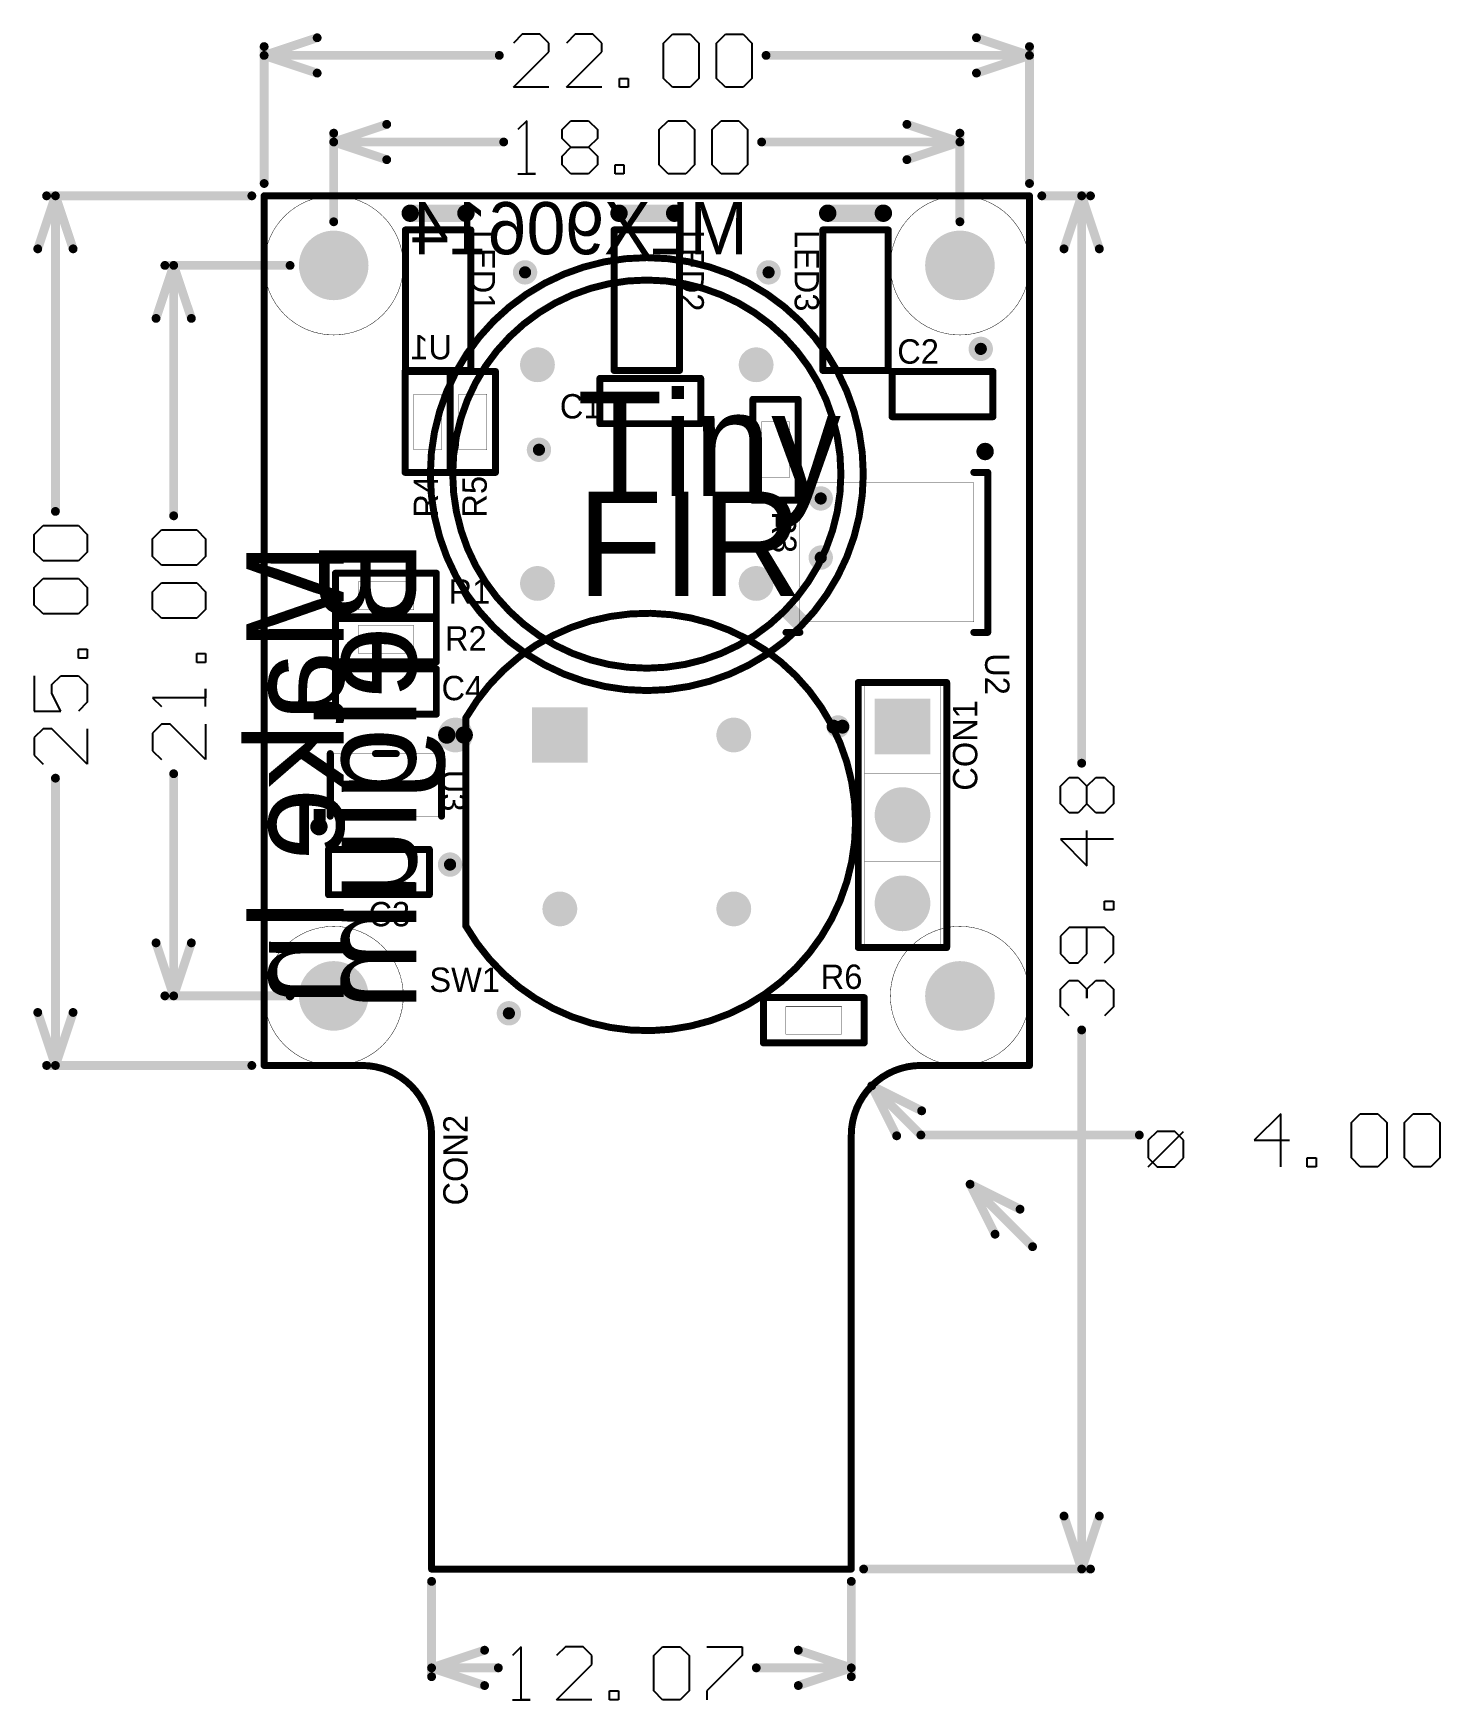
# Model space of a CAD drawing. Header units: millimetres. Extents: x -17.6 to 22.8, y -30.7 to 17.2.
import ezdxf

# ---------------------------------------------------------------- set-up
doc = ezdxf.new("R2010")
doc.units = ezdxf.units.MM
for name, color, linetype in [('BottomOverlay', 54, 'Continuous'), ('Mechanical1', 6, 'Continuous'), ('Mechanical13', 56, 'Continuous'), ('Mechanical16', 56, 'Continuous'), ('MultiLayer', 9, 'Continuous'), ('PadHoleLayer', 156, 'Continuous'), ('TopOverlay', 2, 'Continuous'), ('ViaHoleLayer', 16, 'Continuous')]:
    doc.layers.add(name, color=color, linetype=linetype)

msp = doc.modelspace()

# ---------------------------------------------------------------- texts
at = {"layer": 'BottomOverlay', "text_generation_flag": 2}
for s, height, rotation, p in [('MLX90614', 1.49999954, 360, (2.89861244, 10.81941702)), ('Make In', 2.79999948, 90, (-8.71100366, 2.54385318)), ('Belgium', 2.79999948, 90, (-6.6248915, 2.61510018))]:
    msp.add_text(s, height=height, rotation=rotation, dxfattribs=at).set_placement(p)
msp.add_text('U1', height=0.7000011399999999, dxfattribs=at).set_placement((-5.59999896, 7.799999639999999))
at = {"layer": 'TopOverlay'}
for s, height, rotation, p in [('LED1', 0.7000011399999999, 270, (-5.060000039999999, 11.5190016)), ('LED2', 0.7000011399999999, 270, (0.9399981199999999, 11.5190016)), ('LED3', 0.7000011399999999, 270, (4.24999912, 11.5190016)), ('Tiny', 2.99999908, 360, (-2.00000108, 3.86894578)), ('R4', 0.7000011399999999, 90, (-6.000000699999999, 3.25000112)), ('R5', 0.7000011399999999, 90, (-4.60000096, 3.25000112)), ('FIR', 2.99999908, 360, (-2.00000108, 1.00000054)), ('R3', 0.7000011399999999, 270, (3.60000042, 3.42789256)), ('U2', 0.7000011399999999, 270, (9.724999599999999, -0.65000124)), ('CON1', 0.7000011399999999, 90, (9.49999878, -4.60000096)), ('U3', 0.7000011399999999, 270, (-5.90000344, -3.99999962)), ('CON2', 0.7000011399999999, 90, (-5.149999859999999, -16.52500124))]:
    msp.add_text(s, height=height, rotation=rotation, dxfattribs=at).set_placement(p)
for s, p in [('C2', (7.199983059999999, 7.67499862)), ('C1', (-2.50000008, 6.100000499999999)), ('R1', (-5.7000013, 0.77690726)), ('R2', (-5.8000011, -0.5750026599999999)), ('C4', (-5.90000344, -2.00000108)), ('C3', (-7.999999239999999, -8.500000779999999)), ('SW1', (-6.25000274, -10.38549866)), ('R6', (5.00000016, -10.29999972))]:
    msp.add_text(s, height=0.7000011399999999, dxfattribs=at).set_placement(p)

# ---------------------------------------------------------------- linework, layer by layer
at = {"layer": 'BottomOverlay'}
for points, const_width in [([(6.223, 4.50000116, 1), (-6.223, 4.50000116, 1)], 0.1999996), ([(5.57933352, 4.50000116, 1), (-5.57933352, 4.50000116, 1)], 0.1999996), ([(-6.272999899999999, 4.50000116, 1), (-6.1730001, 4.50000116, 1)], 0.0999998), ([(-5.62933342, 4.50000116, 1), (-5.52933362, 4.50000116, 1)], 0.0999998), ([(5.52933362, 4.50000116, 1), (5.62933342, 4.50000116, 1)], 0.0999998), ([(6.1730001, 4.50000116, 1), (6.272999899999999, 4.50000116, 1)], 0.0999998)]:
    msp.add_lwpolyline(points, format="xyb", close=True, dxfattribs=dict(at, const_width=const_width))
msp.add_solid([(4.33978812, -0.05020564), (4.698997459999999, 0.3090036999999999), (3.89077454, 0.39880794), (4.24998388, 0.75801728)], dxfattribs=at)
at = {"layer": 'Mechanical1', "const_width": 0.1999996}
for points in [[(-11.0000034, 12.5000004), (-10.99999832, -12.5000004)], [(-11.0000034, 12.5000004), (11.00000086, 12.5000004)], [(11.00000086, 12.5000004), (11.0000034, -12.5000004)], [(-10.99999832, -12.5000004), (-9.187002199999998, -12.5000004)], [(-9.187004739999999, -12.49999786), (-8.18700166, -12.49999786)], [(-9.187004739999999, -12.49999786), (-9.187002199999998, -12.5000004)], [(7.878000499999999, -12.49999786), (8.87800358, -12.49999786)], [(8.87800104, -12.5000004), (8.87800358, -12.49999786)], [(8.87800104, -12.5000004), (11.0000034, -12.5000004)], [(-6.18700058, -15.49999948), (-6.18700058, -14.49999894)], [(5.877999419999999, -15.49999948), (5.877999419999999, -14.49999894)], [(-6.18700058, -26.97750002), (-6.18700058, -15.49999948)], [(5.877999419999999, -26.97750002), (5.877999419999999, -15.49999948)], [(-6.18700058, -26.97750002), (5.877999419999999, -26.97750002)]]:
    msp.add_lwpolyline(points, dxfattribs=at)
at = {"layer": 'Mechanical1', "const_width": 0.0999998}
for points in [[(-11.0500033, 12.5000004, 1), (-10.9500035, 12.5000004, 1)], [(-11.0500033, 12.5000004, 1), (-10.9500035, 12.5000004, 1)], [(10.95000096, 12.5000004, 1), (11.05000076, 12.5000004, 1)], [(10.95000096, 12.5000004, 1), (11.05000076, 12.5000004, 1)], [(-11.04999822, -12.5000004, 1), (-10.94999842, -12.5000004, 1)], [(-11.04999822, -12.5000004, 1), (-10.94999842, -12.5000004, 1)], [(-9.237004639999999, -12.49999786, 1), (-9.13700484, -12.49999786, 1)], [(-9.237004639999999, -12.49999786, 1), (-9.13700484, -12.49999786, 1)], [(-9.2370021, -12.5000004, 1), (-9.137002299999999, -12.5000004, 1)], [(-9.2370021, -12.5000004, 1), (-9.137002299999999, -12.5000004, 1)], [(-8.23700156, -12.49999786, 1), (-8.137001759999999, -12.49999786, 1)], [(-8.23700156, -12.49999786, 1), (-8.137001759999999, -12.49999786, 1)], [(7.828000599999999, -12.49999786, 1), (7.9280004, -12.49999786, 1)], [(7.828000599999999, -12.49999786, 1), (7.9280004, -12.49999786, 1)], [(8.82800114, -12.5000004, 1), (8.928000939999999, -12.5000004, 1)], [(8.82800114, -12.5000004, 1), (8.928000939999999, -12.5000004, 1)], [(8.82800368, -12.49999786, 1), (8.92800348, -12.49999786, 1)], [(8.82800368, -12.49999786, 1), (8.92800348, -12.49999786, 1)], [(10.9500035, -12.5000004, 1), (11.0500033, -12.5000004, 1)], [(10.9500035, -12.5000004, 1), (11.0500033, -12.5000004, 1)], [(-6.23700048, -14.49999894, 1), (-6.13700068, -14.49999894, 1)], [(-6.23700048, -14.49999894, 1), (-6.13700068, -14.49999894, 1)], [(5.82799952, -14.49999894, 1), (5.92799932, -14.49999894, 1)], [(5.82799952, -14.49999894, 1), (5.92799932, -14.49999894, 1)], [(-6.23700048, -15.49999948, 1), (-6.13700068, -15.49999948, 1)], [(-6.23700048, -15.49999948, 1), (-6.13700068, -15.49999948, 1)], [(5.82799952, -15.49999948, 1), (5.92799932, -15.49999948, 1)], [(5.82799952, -15.49999948, 1), (5.92799932, -15.49999948, 1)], [(-6.23700048, -26.97750002, 1), (-6.13700068, -26.97750002, 1)], [(-6.23700048, -26.97750002, 1), (-6.13700068, -26.97750002, 1)], [(5.82799952, -26.97750002, 1), (5.92799932, -26.97750002, 1)], [(5.82799952, -26.97750002, 1), (5.92799932, -26.97750002, 1)]]:
    msp.add_lwpolyline(points, format="xyb", close=True, dxfattribs=at)
at = {"layer": 'Mechanical1', "const_width": 0.1999996}
for points in [[(-8.18700166, -12.49999786, -0.4142135623730951), (-6.18700058, -14.49999894)], [(5.877999419999999, -14.49999894, -0.4142135623730951), (7.878000499999999, -12.49999786)]]:
    msp.add_lwpolyline(points, format="xyb", dxfattribs=at)
at = {"layer": 'Mechanical13'}
for points, const_width in [([(6.223, 4.50000116, 1), (-6.223, 4.50000116, 1)], 0.00999998), ([(6.223, 4.50000116, 1), (-6.223, 4.50000116, 1)], 0.00999998), ([(-6.702501199999999, 6.800001640000001, 1), (-6.69750248, 6.800001640000001, 1)], 0.00499872), ([(-6.702501199999999, 6.800001640000001, 1), (-6.69750248, 6.800001640000001, 1)], 0.00499872), ([(-5.9025028, 6.800001640000001, 1), (-5.89750408, 6.800001640000001, 1)], 0.00499872), ([(-5.9025028, 6.800001640000001, 1), (-5.89750408, 6.800001640000001, 1)], 0.00499872), ([(-5.40249872, 6.800001640000001, 1), (-5.3975, 6.800001640000001, 1)], 0.00499872), ([(-5.40249872, 6.800001640000001, 1), (-5.3975, 6.800001640000001, 1)], 0.00499872), ([(-4.60250032, 6.800001640000001, 1), (-4.597501599999999, 6.800001640000001, 1)], 0.00499872), ([(-4.60250032, 6.800001640000001, 1), (-4.597501599999999, 6.800001640000001, 1)], 0.00499872), ([(3.29750166, 6.000000699999999, 1), (3.30250038, 6.000000699999999, 1)], 0.00499872), ([(3.29750166, 6.000000699999999, 1), (3.30250038, 6.000000699999999, 1)], 0.00499872), ([(4.09750006, 6.000000699999999, 1), (4.10249878, 6.000000699999999, 1)], 0.00499872), ([(4.09750006, 6.000000699999999, 1), (4.10249878, 6.000000699999999, 1)], 0.00499872), ([(-6.702501199999999, 5.19999976, 1), (-6.69750248, 5.19999976, 1)], 0.00499872), ([(-6.702501199999999, 5.19999976, 1), (-6.69750248, 5.19999976, 1)], 0.00499872), ([(-5.9025028, 5.19999976, 1), (-5.89750408, 5.19999976, 1)], 0.00499872), ([(-5.9025028, 5.19999976, 1), (-5.89750408, 5.19999976, 1)], 0.00499872), ([(-5.40249872, 5.19999976, 1), (-5.3975, 5.19999976, 1)], 0.00499872), ([(-5.40249872, 5.19999976, 1), (-5.3975, 5.19999976, 1)], 0.00499872), ([(-4.60250032, 5.19999976, 1), (-4.597501599999999, 5.19999976, 1)], 0.00499872), ([(-4.60250032, 5.19999976, 1), (-4.597501599999999, 5.19999976, 1)], 0.00499872), ([(-6.22549936, 4.50000116, 1), (-6.220500639999999, 4.50000116, 1)], 0.00499872), ([(-6.22549936, 4.50000116, 1), (-6.220500639999999, 4.50000116, 1)], 0.00499872), ([(3.29750166, 4.39999882, 1), (3.30250038, 4.39999882, 1)], 0.00499872), ([(3.29750166, 4.39999882, 1), (3.30250038, 4.39999882, 1)], 0.00499872), ([(4.09750006, 4.39999882, 1), (4.10249878, 4.39999882, 1)], 0.00499872), ([(4.09750006, 4.39999882, 1), (4.10249878, 4.39999882, 1)], 0.00499872), ([(6.220500639999999, 4.50000116, 1), (6.22549936, 4.50000116, 1)], 0.00499872), ([(6.220500639999999, 4.50000116, 1), (6.22549936, 4.50000116, 1)], 0.00499872), ([(4.39749946, 4.250004199999999, 1), (4.402498179999999, 4.250004199999999, 1)], 0.00499872), ([(4.39749946, 4.250004199999999, 1), (4.402498179999999, 4.250004199999999, 1)], 0.00499872), ([(9.39749962, 4.250004199999999, 1), (9.40249834, 4.250004199999999, 1)], 0.00499872), ([(9.39749962, 4.250004199999999, 1), (9.40249834, 4.250004199999999, 1)], 0.00499872), ([(-8.302500539999999, 1.40190728, 1), (-8.297501819999999, 1.40190728, 1)], 0.00499872), ([(-8.302500539999999, 1.40190728, 1), (-8.297501819999999, 1.40190728, 1)], 0.00499872), ([(-6.70249866, 1.40190728, 1), (-6.697499939999999, 1.40190728, 1)], 0.00499872), ([(-6.70249866, 1.40190728, 1), (-6.697499939999999, 1.40190728, 1)], 0.00499872), ([(-8.302500539999999, 0.60190888, 1), (-8.297501819999999, 0.60190888, 1)], 0.00499872), ([(-8.302500539999999, 0.60190888, 1), (-8.297501819999999, 0.60190888, 1)], 0.00499872), ([(-6.70249866, 0.60190888, 1), (-6.697499939999999, 0.60190888, 1)], 0.00499872), ([(-6.70249866, 0.60190888, 1), (-6.697499939999999, 0.60190888, 1)], 0.00499872), ([(-8.302500539999999, 0.14999716, 1), (-8.297501819999999, 0.14999716, 1)], 0.00499872), ([(-8.302500539999999, 0.14999716, 1), (-8.297501819999999, 0.14999716, 1)], 0.00499872), ([(-6.70249866, 0.14999716, 1), (-6.697499939999999, 0.14999716, 1)], 0.00499872), ([(-6.70249866, 0.14999716, 1), (-6.697499939999999, 0.14999716, 1)], 0.00499872), ([(4.39749946, 0.25000204, 1), (4.402498179999999, 0.25000204, 1)], 0.00499872), ([(4.39749946, 0.25000204, 1), (4.402498179999999, 0.25000204, 1)], 0.00499872), ([(9.39749962, 0.25000204, 1), (9.40249834, 0.25000204, 1)], 0.00499872), ([(9.39749962, 0.25000204, 1), (9.40249834, 0.25000204, 1)], 0.00499872), ([(-8.302500539999999, -0.65000124, 1), (-8.297501819999999, -0.65000124, 1)], 0.00499872), ([(-8.302500539999999, -0.65000124, 1), (-8.297501819999999, -0.65000124, 1)], 0.00499872), ([(-6.70249866, -0.65000124, 1), (-6.697499939999999, -0.65000124, 1)], 0.00499872), ([(-6.70249866, -0.65000124, 1), (-6.697499939999999, -0.65000124, 1)], 0.00499872), ([(6.254793179999999, -1.55999942, 1), (6.2597919, -1.55999942, 1)], 0.00499872), ([(6.254793179999999, -1.55999942, 1), (6.2597919, -1.55999942, 1)], 0.00499872), ([(6.254793179999999, -1.55999942, 1), (6.2597919, -1.55999942, 1)], 0.00499872), ([(8.43907126, -1.55999942, 1), (8.44406998, -1.55999942, 1)], 0.00499872), ([(8.439193179999998, -1.55999942, 1), (8.4441919, -1.55999942, 1)], 0.00499872), ([(8.439193179999998, -1.55999942, 1), (8.4441919, -1.55999942, 1)], 0.00499872), ([(-9.00250168, -3.53501198, 1), (-8.99750296, -3.53501198, 1)], 0.00499872), ([(-9.00250168, -3.53501198, 1), (-8.99750296, -3.53501198, 1)], 0.00499872), ([(-6.0025026, -3.53501198, 1), (-5.99750388, -3.53501198, 1)], 0.00499872), ([(-6.0025026, -3.53501198, 1), (-5.99750388, -3.53501198, 1)], 0.00499872), ([(6.254793179999999, -4.099999420000001, 1), (6.2597919, -4.099999420000001, 1)], 0.00499872), ([(8.439193179999998, -4.099999420000001, 1), (8.4441919, -4.099999420000001, 1)], 0.00499872), ([(-9.00250168, -5.33501346, 1), (-8.99750296, -5.33501346, 1)], 0.00499872), ([(-9.00250168, -5.33501346, 1), (-8.99750296, -5.33501346, 1)], 0.00499872), ([(-6.0025026, -5.33501346, 1), (-5.99750388, -5.33501346, 1)], 0.00499872), ([(-6.0025026, -5.33501346, 1), (-5.99750388, -5.33501346, 1)], 0.00499872), ([(6.254793179999999, -6.639999420000001, 1), (6.2597919, -6.639999420000001, 1)], 0.00499872), ([(8.439193179999998, -6.639999420000001, 1), (8.4441919, -6.639999420000001, 1)], 0.00499872), ([(6.254793179999999, -9.0399997, 1), (6.2597919, -9.0399997, 1)], 0.00499872), ([(6.254793179999999, -9.0399997, 1), (6.2597919, -9.0399997, 1)], 0.00499872), ([(8.439193179999998, -9.0399997, 1), (8.4441919, -9.0399997, 1)], 0.00499872), ([(8.439193179999998, -9.0399997, 1), (8.4441919, -9.0399997, 1)], 0.00499872), ([(3.997500259999999, -10.80000126, 1), (4.002498979999999, -10.80000126, 1)], 0.00499872), ([(3.997500259999999, -10.80000126, 1), (4.002498979999999, -10.80000126, 1)], 0.00499872), ([(5.59750214, -10.80000126, 1), (5.602500859999999, -10.80000126, 1)], 0.00499872), ([(5.59750214, -10.80000126, 1), (5.602500859999999, -10.80000126, 1)], 0.00499872), ([(3.997500259999999, -11.59999966, 1), (4.002498979999999, -11.59999966, 1)], 0.00499872), ([(3.997500259999999, -11.59999966, 1), (4.002498979999999, -11.59999966, 1)], 0.00499872), ([(5.59750214, -11.59999966, 1), (5.602500859999999, -11.59999966, 1)], 0.00499872), ([(5.59750214, -11.59999966, 1), (5.602500859999999, -11.59999966, 1)], 0.00499872)]:
    msp.add_lwpolyline(points, format="xyb", close=True, dxfattribs=dict(at, const_width=const_width))
at = {"layer": 'Mechanical13', "const_width": 0.00999998}
for points in [[(-6.70000184, 5.19999976), (-6.70000184, 6.800001640000001)], [(-6.70000184, 6.800001640000001), (-5.90000344, 6.800001640000001)], [(-5.90000344, 5.19999976), (-5.90000344, 6.800001640000001)], [(-5.39999936, 5.19999976), (-5.39999936, 6.800001640000001)], [(-5.39999936, 6.800001640000001), (-4.60000096, 6.800001640000001)], [(-4.60000096, 5.19999976), (-4.60000096, 6.800001640000001)], [(3.300001019999999, 4.39999882), (3.300001019999999, 6.000000699999999)], [(3.300001019999999, 6.000000699999999), (4.099999420000001, 6.000000699999999)], [(4.099999420000001, 4.39999882), (4.099999420000001, 6.000000699999999)], [(-6.70000184, 5.19999976), (-5.90000344, 5.19999976)], [(-5.39999936, 5.19999976), (-4.60000096, 5.19999976)], [(3.300001019999999, 4.39999882), (4.099999420000001, 4.39999882)], [(4.39999882, 4.250004199999999), (9.39999898, 4.250004199999999)], [(4.39999882, 0.25000204), (4.39999882, 4.250004199999999)], [(9.39999898, 0.25000204), (9.39999898, 4.250004199999999)], [(-8.300001179999999, 0.60190888), (-8.300001179999999, 1.40190728)], [(-8.300001179999999, 1.40190728), (-6.6999993, 1.40190728)], [(-6.6999993, 0.60190888), (-6.6999993, 1.40190728)], [(-8.300001179999999, 0.60190888), (-6.6999993, 0.60190888)], [(-8.300001179999999, -0.65000124), (-8.300001179999999, 0.14999716)], [(-8.300001179999999, 0.14999716), (-6.6999993, 0.14999716)], [(-6.6999993, -0.65000124), (-6.6999993, 0.14999716)], [(4.39999882, 0.25000204), (9.39999898, 0.25000204)], [(-8.300001179999999, -0.65000124), (-6.6999993, -0.65000124)], [(6.257292539999999, -1.55999942), (8.441692539999998, -1.55999942)], [(6.257292539999999, -9.0399997), (6.257292539999999, -1.55999942)], [(6.257292539999999, -1.55999942), (8.441692539999998, -1.55999942)], [(8.44157062, -1.55999942), (8.441692539999998, -9.0399997)], [(-9.00000232, -3.53501198), (-6.00000324, -3.53501198)], [(-9.00000232, -5.33501346), (-9.00000232, -3.53501198)], [(-6.00000324, -5.33501346), (-6.00000324, -3.53501198)], [(6.257292539999999, -4.099999420000001), (8.441692539999998, -4.099999420000001)], [(-9.00000232, -5.33501346), (-6.00000324, -5.33501346)], [(6.257292539999999, -6.639999420000001), (8.441692539999998, -6.639999420000001)], [(6.257292539999999, -9.0399997), (8.441692539999998, -9.0399997)], [(3.99999962, -10.80000126), (5.600001499999999, -10.80000126)], [(3.99999962, -11.59999966), (3.99999962, -10.80000126)], [(5.600001499999999, -11.59999966), (5.600001499999999, -10.80000126)], [(3.99999962, -11.59999966), (5.600001499999999, -11.59999966)]]:
    msp.add_lwpolyline(points, dxfattribs=at)
at = {"layer": 'Mechanical16'}
for p, q in [((-3.58037384, 17.14615316), (-3.83429256, 16.89223444)), ((-3.07253894, 17.14615316), (-3.58037384, 17.14615316)), ((-2.81862022, 16.89223444), (-3.07253894, 17.14615316)), ((-2.81862022, 16.63831826), (-2.81862022, 16.89223444)), ((-2.0568666, 17.14615316), (-2.31078532, 16.89223444)), ((-1.5490317, 17.14615316), (-2.0568666, 17.14615316)), ((-1.29511298, 16.89223444), (-1.5490317, 17.14615316)), ((-1.29511298, 16.63831826), (-1.29511298, 16.89223444)), ((0.48231044, 16.89223444), (0.73622916, 17.14615316)), ((0.48231044, 15.87656464), (0.48231044, 16.89223444)), ((0.73622916, 17.14615316), (1.24406406, 17.14615316)), ((1.24406406, 17.14615316), (1.49798278, 16.89223444)), ((1.49798278, 16.89223444), (1.49798278, 15.87656464)), ((2.00581768, 16.89223444), (2.2597364, 17.14615316)), ((2.00581768, 15.87656464), (2.00581768, 16.89223444)), ((2.2597364, 17.14615316), (2.7675713, 17.14615316)), ((2.7675713, 17.14615316), (3.02149002, 16.89223444)), ((3.02149002, 16.89223444), (3.02149002, 15.87656464)), ((-3.83429256, 15.62264592), (-2.81862022, 16.63831826)), ((-2.31078532, 15.62264592), (-1.29511298, 16.63831826)), ((-0.78727808, 15.62264592), (-0.78727808, 15.87656464)), ((-0.78727808, 15.87656464), (-0.53335936, 15.87656464)), ((-0.53335936, 15.87656464), (-0.53335936, 15.62264592)), ((0.73622916, 15.62264592), (0.48231044, 15.87656464)), ((1.49798278, 15.87656464), (1.24406406, 15.62264592)), ((2.2597364, 15.62264592), (2.00581768, 15.87656464)), ((3.02149002, 15.87656464), (2.7675713, 15.62264592)), ((-2.81862022, 15.62264592), (-3.83429256, 15.62264592)), ((-1.29511298, 15.62264592), (-2.31078532, 15.62264592)), ((-0.53335936, 15.62264592), (-0.78727808, 15.62264592)), ((1.24406406, 15.62264592), (0.73622916, 15.62264592)), ((2.7675713, 15.62264592), (2.2597364, 15.62264592)), ((-3.45341448, 14.65695316), (-3.7073332, 14.40303444)), ((-3.45341448, 13.13344592), (-3.45341448, 14.65695316)), ((-2.43774468, 14.40303444), (-2.18382596, 14.65695316)), ((-2.43774468, 14.14911826), (-2.43774468, 14.40303444)), ((-2.18382596, 14.65695316), (-1.67599106, 14.65695316)), ((-1.67599106, 14.65695316), (-1.42207234, 14.40303444)), ((-1.42207234, 14.40303444), (-1.42207234, 14.14911826)), ((0.35535108, 14.40303444), (0.6092698, 14.65695316)), ((0.35535108, 13.38736464), (0.35535108, 14.40303444)), ((0.6092698, 14.65695316), (1.1171047, 14.65695316)), ((1.1171047, 14.65695316), (1.37102342, 14.40303444)), ((1.37102342, 14.40303444), (1.37102342, 13.38736464)), ((1.87885832, 14.40303444), (2.13277704, 14.65695316)), ((1.87885832, 13.38736464), (1.87885832, 14.40303444)), ((2.13277704, 14.65695316), (2.64061194, 14.65695316)), ((2.64061194, 14.65695316), (2.89453066, 14.40303444)), ((2.89453066, 14.40303444), (2.89453066, 13.38736464)), ((-2.18382596, 13.89519954), (-2.43774468, 14.14911826)), ((-2.43774468, 13.64128082), (-2.18382596, 13.89519954)), ((-2.18382596, 13.89519954), (-1.67599106, 13.89519954)), ((-1.42207234, 14.14911826), (-1.67599106, 13.89519954)), ((-1.67599106, 13.89519954), (-1.42207234, 13.64128082)), ((-2.43774468, 13.38736464), (-2.43774468, 13.64128082)), ((-1.42207234, 13.64128082), (-1.42207234, 13.38736464)), ((-3.7073332, 13.13344592), (-3.1994983, 13.13344592)), ((-3.1994983, 13.13344592), (-3.45341448, 13.13344592)), ((-2.18382596, 13.13344592), (-2.43774468, 13.38736464)), ((-1.67599106, 13.13344592), (-2.18382596, 13.13344592)), ((-1.42207234, 13.38736464), (-1.67599106, 13.13344592)), ((-0.91423744, 13.13344592), (-0.91423744, 13.38736464)), ((-0.91423744, 13.38736464), (-0.66031872, 13.38736464)), ((-0.66031872, 13.13344592), (-0.91423744, 13.13344592)), ((-0.66031872, 13.38736464), (-0.66031872, 13.13344592)), ((0.6092698, 13.13344592), (0.35535108, 13.38736464)), ((1.1171047, 13.13344592), (0.6092698, 13.13344592)), ((1.37102342, 13.38736464), (1.1171047, 13.13344592)), ((2.13277704, 13.13344592), (1.87885832, 13.38736464)), ((2.64061194, 13.13344592), (2.13277704, 13.13344592)), ((2.89453066, 13.38736464), (2.64061194, 13.13344592)), ((-17.60935264, 2.7675713), (-17.35543392, 3.02149002)), ((-17.35543392, 3.02149002), (-16.33976412, 3.02149002)), ((-16.33976412, 3.02149002), (-16.0858454, 2.7675713)), ((-14.20935436, 2.64061194), (-13.95543564, 2.89453066)), ((-13.95543564, 2.89453066), (-12.93976584, 2.89453066)), ((-12.93976584, 2.89453066), (-12.68584712, 2.64061194)), ((-17.60935264, 2.2597364), (-17.60935264, 2.7675713)), ((-16.0858454, 2.7675713), (-16.0858454, 2.2597364)), ((-14.20935436, 2.13277704), (-14.20935436, 2.64061194)), ((-12.68584712, 2.64061194), (-12.68584712, 2.13277704)), ((-17.35543392, 2.00581768), (-17.60935264, 2.2597364)), ((-16.33976412, 2.00581768), (-17.35543392, 2.00581768)), ((-16.0858454, 2.2597364), (-16.33976412, 2.00581768)), ((-13.95543564, 1.87885832), (-14.20935436, 2.13277704)), ((-12.68584712, 2.13277704), (-12.93976584, 1.87885832)), ((-17.60935264, 1.24406406), (-17.35543392, 1.49798278)), ((-17.35543392, 1.49798278), (-16.33976412, 1.49798278)), ((-16.33976412, 1.49798278), (-16.0858454, 1.24406406)), ((-12.93976584, 1.87885832), (-13.95543564, 1.87885832)), ((-17.60935264, 0.73622916), (-17.60935264, 1.24406406)), ((-16.0858454, 1.24406406), (-16.0858454, 0.73622916)), ((-14.20935436, 1.1171047), (-13.95543564, 1.37102342)), ((-14.20935436, 0.6092698), (-14.20935436, 1.1171047)), ((-13.95543564, 1.37102342), (-12.93976584, 1.37102342)), ((-12.93976584, 1.37102342), (-12.68584712, 1.1171047)), ((-12.68584712, 1.1171047), (-12.68584712, 0.6092698)), ((-17.35543392, 0.48231044), (-17.60935264, 0.73622916)), ((-16.33976412, 0.48231044), (-17.35543392, 0.48231044)), ((-16.0858454, 0.73622916), (-16.33976412, 0.48231044)), ((-13.95543564, 0.35535108), (-14.20935436, 0.6092698)), ((-12.68584712, 0.6092698), (-12.93976584, 0.35535108)), ((-12.93976584, 0.35535108), (-13.95543564, 0.35535108)), ((-16.33976412, -0.78727808), (-16.33976412, -0.53335936)), ((-16.33976412, -0.53335936), (-16.0858454, -0.53335936)), ((-16.0858454, -0.78727808), (-16.33976412, -0.78727808)), ((-16.0858454, -0.53335936), (-16.0858454, -0.78727808)), ((-12.93976584, -0.91423744), (-12.93976584, -0.66031872)), ((-12.93976584, -0.66031872), (-12.68584712, -0.66031872)), ((-12.68584712, -0.91423744), (-12.93976584, -0.91423744)), ((-12.68584712, -0.66031872), (-12.68584712, -0.91423744)), ((-17.60935264, -1.29511298), (-17.60935264, -2.31078532)), ((-17.10151774, -1.5490317), (-16.84759902, -1.29511298)), ((-16.84759902, -1.29511298), (-16.33976412, -1.29511298)), ((-16.33976412, -1.29511298), (-16.0858454, -1.5490317)), ((-17.10151774, -1.80295042), (-17.10151774, -1.5490317)), ((-16.84759902, -2.31078532), (-17.10151774, -1.80295042)), ((-16.0858454, -1.5490317), (-16.0858454, -2.0568666)), ((-12.68584712, -2.18382596), (-12.68584712, -1.67599106)), ((-12.68584712, -1.67599106), (-12.68584712, -1.92990724)), ((-17.60935264, -2.31078532), (-16.84759902, -2.31078532)), ((-16.0858454, -2.0568666), (-16.33976412, -2.31078532)), ((-12.68584712, -1.92990724), (-14.20935436, -1.92990724)), ((-14.20935436, -1.92990724), (-13.95543564, -2.18382596)), ((-17.35543392, -2.81862022), (-17.60935264, -3.07253894)), ((-17.10151774, -2.81862022), (-17.35543392, -2.81862022)), ((-16.0858454, -3.83429256), (-17.10151774, -2.81862022)), ((-16.0858454, -2.81862022), (-16.0858454, -3.83429256)), ((-13.95543564, -2.69166086), (-14.20935436, -2.94557958)), ((-13.70151946, -2.69166086), (-13.95543564, -2.69166086)), ((-12.68584712, -3.7073332), (-13.70151946, -2.69166086)), ((-12.68584712, -2.69166086), (-12.68584712, -3.7073332)), ((-17.60935264, -3.07253894), (-17.60935264, -3.58037384)), ((-14.20935436, -2.94557958), (-14.20935436, -3.45341448)), ((-17.60935264, -3.58037384), (-17.35543392, -3.83429256)), ((-14.20935436, -3.45341448), (-13.95543564, -3.7073332)), ((11.89064678, -4.47117724), (12.1445655, -4.21725852)), ((12.1445655, -4.21725852), (12.39848168, -4.21725852)), ((12.39848168, -4.21725852), (12.6524004, -4.47117724)), ((12.6524004, -4.47117724), (12.90631912, -4.21725852)), ((12.90631912, -4.21725852), (13.1602353, -4.21725852)), ((13.1602353, -4.21725852), (13.41415402, -4.47117724)), ((11.89064678, -4.97901214), (11.89064678, -4.47117724)), ((12.6524004, -4.97901214), (12.6524004, -4.47117724)), ((13.41415402, -4.47117724), (13.41415402, -4.97901214)), ((12.1445655, -5.23293086), (11.89064678, -4.97901214)), ((12.39848168, -5.23293086), (12.1445655, -5.23293086)), ((12.6524004, -4.97901214), (12.39848168, -5.23293086)), ((12.90631912, -5.23293086), (12.6524004, -4.97901214)), ((13.1602353, -5.23293086), (12.90631912, -5.23293086)), ((13.41415402, -4.97901214), (13.1602353, -5.23293086)), ((12.6524004, -6.7564381), (12.6524004, -5.740765759999999)), ((13.41415402, -5.99468448), (11.89064678, -5.99468448)), ((11.89064678, -5.99468448), (12.6524004, -6.7564381)), ((13.1602353, -8.02602662), (13.1602353, -7.772107899999999)), ((13.1602353, -7.772107899999999), (13.41415402, -7.772107899999999)), ((13.41415402, -8.02602662), (13.1602353, -8.02602662)), ((13.41415402, -7.772107899999999), (13.41415402, -8.02602662)), ((12.1445655, -8.53386152), (11.89064678, -8.78778024)), ((13.1602353, -8.53386152), (12.1445655, -8.53386152)), ((12.6524004, -9.295615139999999), (12.6524004, -8.53386152)), ((13.41415402, -8.78778024), (13.1602353, -8.53386152)), ((11.89064678, -8.78778024), (11.89064678, -9.295615139999999)), ((13.41415402, -9.295615139999999), (13.41415402, -8.78778024)), ((11.89064678, -9.295615139999999), (12.1445655, -9.54953386)), ((12.1445655, -9.54953386), (12.39848168, -9.54953386)), ((12.39848168, -9.54953386), (12.6524004, -9.295615139999999)), ((13.1602353, -9.54953386), (13.41415402, -9.295615139999999)), ((11.89064678, -10.31128748), (12.1445655, -10.05736876)), ((12.1445655, -10.05736876), (12.39848168, -10.05736876)), ((12.39848168, -10.05736876), (12.6524004, -10.31128748)), ((12.6524004, -10.31128748), (12.90631912, -10.05736876)), ((12.90631912, -10.05736876), (13.1602353, -10.05736876)), ((13.1602353, -10.05736876), (13.41415402, -10.31128748)), ((11.89064678, -10.81912238), (11.89064678, -10.31128748)), ((12.6524004, -10.31128748), (12.6524004, -10.5652062)), ((12.6524004, -10.5652062), (12.6524004, -10.31128748)), ((13.41415402, -10.31128748), (13.41415402, -10.81912238)), ((12.1445655, -11.0730411), (11.89064678, -10.81912238)), ((13.41415402, -10.81912238), (13.1602353, -11.0730411)), ((18.22052998, -13.89064278), (17.45877636, -14.6523964)), ((18.22052998, -15.41415002), (18.22052998, -13.89064278)), ((20.25187212, -14.1445615), (20.50579084, -13.89064278)), ((20.50579084, -13.89064278), (21.01362574, -13.89064278)), ((21.01362574, -13.89064278), (21.26754446, -14.1445615)), ((21.77537936, -14.1445615), (22.02929808, -13.89064278)), ((22.02929808, -13.89064278), (22.53713298, -13.89064278)), ((22.53713298, -13.89064278), (22.7910517, -14.1445615)), ((20.25187212, -15.1602313), (20.25187212, -14.1445615)), ((21.26754446, -14.1445615), (21.26754446, -15.1602313)), ((21.77537936, -15.1602313), (21.77537936, -14.1445615)), ((22.7910517, -14.1445615), (22.7910517, -15.1602313)), ((14.6656806, -14.39847768), (14.41176188, -14.6523964)), ((14.41176188, -15.41415002), (15.42743422, -14.39847768)), ((14.41176188, -14.6523964), (14.41176188, -15.1602313)), ((15.1735155, -14.39847768), (14.6656806, -14.39847768)), ((15.42743422, -14.6523964), (15.1735155, -14.39847768)), ((15.42743422, -15.1602313), (15.42743422, -14.6523964)), ((17.45877636, -14.6523964), (18.4744487, -14.6523964)), ((14.41176188, -15.1602313), (14.6656806, -15.41415002)), ((15.1735155, -15.41415002), (15.42743422, -15.1602313)), ((18.9822836, -15.41415002), (18.9822836, -15.1602313)), ((18.9822836, -15.1602313), (19.23620232, -15.1602313)), ((19.23620232, -15.1602313), (19.23620232, -15.41415002)), ((20.50579084, -15.41415002), (20.25187212, -15.1602313)), ((21.26754446, -15.1602313), (21.01362574, -15.41415002)), ((22.02929808, -15.41415002), (21.77537936, -15.1602313)), ((22.7910517, -15.1602313), (22.53713298, -15.41415002)), ((14.6656806, -15.41415002), (15.1735155, -15.41415002)), ((19.23620232, -15.41415002), (18.9822836, -15.41415002)), ((21.01362574, -15.41415002), (20.50579084, -15.41415002)), ((22.53713298, -15.41415002), (22.02929808, -15.41415002)), ((-3.60791506, -29.20884684), (-3.86183378, -29.46276556)), ((-3.60791506, -30.73235408), (-3.60791506, -29.20884684)), ((-2.33832654, -29.20884684), (-2.59224526, -29.46276556)), ((-1.83049164, -29.20884684), (-2.33832654, -29.20884684)), ((-1.57657292, -29.46276556), (-1.83049164, -29.20884684)), ((0.2008505, -29.46276556), (0.45476922, -29.20884684)), ((0.45476922, -29.20884684), (0.96260412, -29.20884684)), ((0.96260412, -29.20884684), (1.21652284, -29.46276556)), ((1.72435774, -29.20884684), (2.74003008, -29.20884684)), ((2.74003008, -29.20884684), (2.74003008, -29.46276556)), ((-1.57657292, -29.71668174), (-1.57657292, -29.46276556)), ((0.2008505, -30.47843536), (0.2008505, -29.46276556)), ((1.21652284, -29.46276556), (1.21652284, -30.47843536)), ((2.74003008, -29.46276556), (1.72435774, -30.47843536)), ((-2.59224526, -30.73235408), (-1.57657292, -29.71668174)), ((-1.06873802, -30.73235408), (-1.06873802, -30.47843536)), ((-1.06873802, -30.47843536), (-0.8148192999999999, -30.47843536)), ((-0.8148192999999999, -30.47843536), (-0.8148192999999999, -30.73235408)), ((0.45476922, -30.73235408), (0.2008505, -30.47843536)), ((1.21652284, -30.47843536), (0.96260412, -30.73235408)), ((1.72435774, -30.47843536), (1.72435774, -30.73235408)), ((-3.86183378, -30.73235408), (-3.35399888, -30.73235408)), ((-3.35399888, -30.73235408), (-3.60791506, -30.73235408)), ((-1.57657292, -30.73235408), (-2.59224526, -30.73235408)), ((-0.8148192999999999, -30.73235408), (-1.06873802, -30.73235408)), ((0.96260412, -30.73235408), (0.45476922, -30.73235408))]:
    msp.add_line(p, q, dxfattribs=at)
at = {"layer": 'Mechanical16', "const_width": 0.254}
for points in [[(-11.0000034, 16.53679954), (-9.4760034, 17.04479954)], [(-11.0000034, 12.8540002), (-11.0000034, 16.79079954)], [(9.47600086, 17.04479954), (11.00000086, 16.53679954)], [(11.00000086, 12.8540002), (11.00000086, 16.79079954)], [(-11.0000034, 16.53679954), (-9.4760034, 16.02879954)], [(-11.0000034, 16.53679954), (-4.24069256, 16.53679954)], [(3.42789002, 16.53679954), (11.00000086, 16.53679954)], [(9.47600086, 16.02879954), (11.00000086, 16.53679954)], [(-8.99999978, 14.04759954), (-7.47599978, 14.55559954)], [(-8.99999978, 11.75399986), (-8.99999978, 14.30159954)], [(7.47599978, 14.55559954), (8.99999978, 14.04759954)], [(8.99999978, 11.75399986), (8.99999978, 14.30159954)], [(-8.99999978, 14.04759954), (-7.47599978, 13.53959954)], [(-8.99999978, 14.04759954), (-4.1137332, 14.04759954)], [(3.30093066, 14.04759954), (8.99999978, 14.04759954)], [(7.47599978, 13.53959954), (8.99999978, 14.04759954)], [(-17.50799902, 10.9760004), (-16.99999902, 12.5000004)], [(-17.25399902, 12.5000004), (-11.3540032, 12.5000004)], [(-16.99999902, 12.5000004), (-16.49199902, 10.9760004)], [(-16.99999902, 3.42789256), (-16.99999902, 12.5000004)], [(11.35400066, 12.5000004), (12.7540004, 12.5000004)], [(11.9920004, 10.9760004), (12.5000004, 12.5000004)], [(12.5000004, 12.5000004), (13.0080004, 10.9760004)], [(12.5000004, -3.81085852), (12.5000004, 12.5000004)], [(-14.10800074, 8.97599932), (-13.60000074, 10.49999932)], [(-13.85400074, 10.49999932), (-10.25400032, 10.49999932)], [(-13.60000074, 10.49999932), (-13.09200074, 8.97599932)], [(-13.60000074, 3.300933199999999), (-13.60000074, 10.49999932)], [(-16.99999902, -12.5000004), (-16.99999902, -4.24069002)], [(-13.60000074, -10.49999932), (-13.60000074, -4.11373066)], [(-14.10800074, -8.97599932), (-13.60000074, -10.49999932)], [(-13.60000074, -10.49999932), (-13.09200074, -8.97599932)], [(-13.85400074, -10.49999932), (-10.25400032, -10.49999932)], [(-17.50799902, -10.9760004), (-16.99999902, -12.5000004)], [(-16.99999902, -12.5000004), (-16.49199902, -10.9760004)], [(12.5000004, -26.97750002), (12.5000004, -11.4794411)], [(-17.25399902, -12.5000004), (-11.35399812, -12.5000004)], [(6.463786919999999, -13.08578536), (7.900626819999999, -13.80420658)], [(6.463786919999999, -13.08578536), (7.18220814, -14.52262526)], [(6.463786919999999, -13.08578536), (7.87799796, -14.4999964)], [(7.87799796, -14.4999964), (14.15776188, -14.4999964)], [(9.29221408, -15.91421252), (10.72905398, -16.63263374)], [(9.29221408, -15.91421252), (10.0106353, -17.35105242)], [(9.29221408, -15.91421252), (11.08826586, -17.7102643)], [(11.9920004, -25.45350002), (12.5000004, -26.97750002)], [(12.5000004, -26.97750002), (13.0080004, -25.45350002)], [(-6.18700058, -30.07220046), (-6.18700058, -27.33149982)], [(5.877999419999999, -30.07220046), (5.877999419999999, -27.33149982)], [(6.23199922, -26.97750002), (12.7540004, -26.97750002)], [(-6.18700058, -29.81820046), (-4.663000579999999, -29.31020046)], [(4.35399942, -29.31020046), (5.877999419999999, -29.81820046)], [(-6.18700058, -29.81820046), (-4.663000579999999, -30.32620046)], [(-6.18700058, -29.81820046), (-4.268233779999999, -29.81820046)], [(3.14643008, -29.81820046), (5.877999419999999, -29.81820046)], [(4.35399942, -30.32620046), (5.877999419999999, -29.81820046)]]:
    msp.add_lwpolyline(points, dxfattribs=at)
at = {"layer": 'Mechanical16', "const_width": 0.127}
for points in [[(-11.0635034, 16.79079954, 1), (-10.9365034, 16.79079954, 1)], [(-9.5395034, 17.04479954, 1), (-9.412503399999999, 17.04479954, 1)], [(9.41250086, 17.04479954, 1), (9.539500859999999, 17.04479954, 1)], [(10.93650086, 16.79079954, 1), (11.06350086, 16.79079954, 1)], [(-11.0635034, 16.53679954, 1), (-10.9365034, 16.53679954, 1)], [(-11.0635034, 16.53679954, 1), (-10.9365034, 16.53679954, 1)], [(-11.0635034, 16.53679954, 1), (-10.9365034, 16.53679954, 1)], [(-4.30419256, 16.53679954, 1), (-4.17719256, 16.53679954, 1)], [(3.36439002, 16.53679954, 1), (3.49139002, 16.53679954, 1)], [(10.93650086, 16.53679954, 1), (11.06350086, 16.53679954, 1)], [(10.93650086, 16.53679954, 1), (11.06350086, 16.53679954, 1)], [(10.93650086, 16.53679954, 1), (11.06350086, 16.53679954, 1)], [(-9.5395034, 16.02879954, 1), (-9.412503399999999, 16.02879954, 1)], [(9.41250086, 16.02879954, 1), (9.539500859999999, 16.02879954, 1)], [(-9.063499779999999, 14.30159954, 1), (-8.93649978, 14.30159954, 1)], [(-7.53949978, 14.55559954, 1), (-7.412499779999999, 14.55559954, 1)], [(7.412499779999999, 14.55559954, 1), (7.53949978, 14.55559954, 1)], [(8.93649978, 14.30159954, 1), (9.063499779999999, 14.30159954, 1)], [(-9.063499779999999, 14.04759954, 1), (-8.93649978, 14.04759954, 1)], [(-9.063499779999999, 14.04759954, 1), (-8.93649978, 14.04759954, 1)], [(-9.063499779999999, 14.04759954, 1), (-8.93649978, 14.04759954, 1)], [(-4.1772332, 14.04759954, 1), (-4.050233199999999, 14.04759954, 1)], [(3.23743066, 14.04759954, 1), (3.36443066, 14.04759954, 1)], [(8.93649978, 14.04759954, 1), (9.063499779999999, 14.04759954, 1)], [(8.93649978, 14.04759954, 1), (9.063499779999999, 14.04759954, 1)], [(8.93649978, 14.04759954, 1), (9.063499779999999, 14.04759954, 1)], [(-7.53949978, 13.53959954, 1), (-7.412499779999999, 13.53959954, 1)], [(7.412499779999999, 13.53959954, 1), (7.53949978, 13.53959954, 1)], [(-11.0635034, 12.8540002, 1), (-10.9365034, 12.8540002, 1)], [(10.93650086, 12.8540002, 1), (11.06350086, 12.8540002, 1)], [(-17.31749902, 12.5000004, 1), (-17.19049902, 12.5000004, 1)], [(-17.06349902, 12.5000004, 1), (-16.93649902, 12.5000004, 1)], [(-17.06349902, 12.5000004, 1), (-16.93649902, 12.5000004, 1)], [(-17.06349902, 12.5000004, 1), (-16.93649902, 12.5000004, 1)], [(-11.4175032, 12.5000004, 1), (-11.2905032, 12.5000004, 1)], [(11.29050066, 12.5000004, 1), (11.41750066, 12.5000004, 1)], [(12.4365004, 12.5000004, 1), (12.5635004, 12.5000004, 1)], [(12.4365004, 12.5000004, 1), (12.5635004, 12.5000004, 1)], [(12.4365004, 12.5000004, 1), (12.5635004, 12.5000004, 1)], [(12.6905004, 12.5000004, 1), (12.8175004, 12.5000004, 1)], [(-9.063499779999999, 11.75399986, 1), (-8.93649978, 11.75399986, 1)], [(8.93649978, 11.75399986, 1), (9.063499779999999, 11.75399986, 1)], [(-17.57149902, 10.9760004, 1), (-17.44449902, 10.9760004, 1)], [(-16.55549902, 10.9760004, 1), (-16.42849902, 10.9760004, 1)], [(11.9285004, 10.9760004, 1), (12.0555004, 10.9760004, 1)], [(12.9445004, 10.9760004, 1), (13.0715004, 10.9760004, 1)], [(-13.91750074, 10.49999932, 1), (-13.79050074, 10.49999932, 1)], [(-13.66350074, 10.49999932, 1), (-13.53650074, 10.49999932, 1)], [(-13.66350074, 10.49999932, 1), (-13.53650074, 10.49999932, 1)], [(-13.66350074, 10.49999932, 1), (-13.53650074, 10.49999932, 1)], [(-10.31750032, 10.49999932, 1), (-10.19050032, 10.49999932, 1)], [(-14.17150074, 8.97599932, 1), (-14.04450074, 8.97599932, 1)], [(-13.15550074, 8.97599932, 1), (-13.02850074, 8.97599932, 1)], [(-17.06349902, 3.42789256, 1), (-16.93649902, 3.42789256, 1)], [(-13.66350074, 3.300933199999999, 1), (-13.53650074, 3.300933199999999, 1)], [(12.4365004, -3.81085852, 1), (12.5635004, -3.81085852, 1)], [(-17.06349902, -4.24069002, 1), (-16.93649902, -4.24069002, 1)], [(-13.66350074, -4.11373066, 1), (-13.53650074, -4.11373066, 1)], [(-14.17150074, -8.97599932, 1), (-14.04450074, -8.97599932, 1)], [(-13.15550074, -8.97599932, 1), (-13.02850074, -8.97599932, 1)], [(-13.91750074, -10.49999932, 1), (-13.79050074, -10.49999932, 1)], [(-13.66350074, -10.49999932, 1), (-13.53650074, -10.49999932, 1)], [(-13.66350074, -10.49999932, 1), (-13.53650074, -10.49999932, 1)], [(-13.66350074, -10.49999932, 1), (-13.53650074, -10.49999932, 1)], [(-10.31750032, -10.49999932, 1), (-10.19050032, -10.49999932, 1)], [(-17.57149902, -10.9760004, 1), (-17.44449902, -10.9760004, 1)], [(-16.55549902, -10.9760004, 1), (-16.42849902, -10.9760004, 1)], [(12.4365004, -11.4794411, 1), (12.5635004, -11.4794411, 1)], [(-17.31749902, -12.5000004, 1), (-17.19049902, -12.5000004, 1)], [(-17.06349902, -12.5000004, 1), (-16.93649902, -12.5000004, 1)], [(-17.06349902, -12.5000004, 1), (-16.93649902, -12.5000004, 1)], [(-17.06349902, -12.5000004, 1), (-16.93649902, -12.5000004, 1)], [(-11.41749812, -12.5000004, 1), (-11.29049812, -12.5000004, 1)], [(6.400286919999999, -13.08578536, 1), (6.527286919999999, -13.08578536, 1)], [(6.400286919999999, -13.08578536, 1), (6.527286919999999, -13.08578536, 1)], [(6.400286919999999, -13.08578536, 1), (6.527286919999999, -13.08578536, 1)], [(7.83712682, -13.80420658, 1), (7.96412682, -13.80420658, 1)], [(7.11870814, -14.52262526, 1), (7.245708140000001, -14.52262526, 1)], [(7.814497960000001, -14.4999964, 1), (7.941497959999999, -14.4999964, 1)], [(7.814497960000001, -14.4999964, 1), (7.941497959999999, -14.4999964, 1)], [(14.09426188, -14.4999964, 1), (14.22126188, -14.4999964, 1)], [(9.22871408, -15.91421252, 1), (9.355714079999998, -15.91421252, 1)], [(9.22871408, -15.91421252, 1), (9.355714079999998, -15.91421252, 1)], [(9.22871408, -15.91421252, 1), (9.355714079999998, -15.91421252, 1)], [(10.66555398, -16.63263374, 1), (10.79255398, -16.63263374, 1)], [(9.9471353, -17.35105242, 1), (10.0741353, -17.35105242, 1)], [(11.02476586, -17.7102643, 1), (11.15176586, -17.7102643, 1)], [(11.9285004, -25.45350002, 1), (12.0555004, -25.45350002, 1)], [(12.9445004, -25.45350002, 1), (13.0715004, -25.45350002, 1)], [(-6.25050058, -27.33149982, 1), (-6.12350058, -27.33149982, 1)], [(5.81449942, -27.33149982, 1), (5.94149942, -27.33149982, 1)], [(6.168499219999999, -26.97750002, 1), (6.29549922, -26.97750002, 1)], [(12.4365004, -26.97750002, 1), (12.5635004, -26.97750002, 1)], [(12.4365004, -26.97750002, 1), (12.5635004, -26.97750002, 1)], [(12.4365004, -26.97750002, 1), (12.5635004, -26.97750002, 1)], [(12.6905004, -26.97750002, 1), (12.8175004, -26.97750002, 1)], [(-4.72650058, -29.31020046, 1), (-4.59950058, -29.31020046, 1)], [(4.29049942, -29.31020046, 1), (4.41749942, -29.31020046, 1)], [(-6.25050058, -29.81820046, 1), (-6.12350058, -29.81820046, 1)], [(-6.25050058, -29.81820046, 1), (-6.12350058, -29.81820046, 1)], [(-6.25050058, -29.81820046, 1), (-6.12350058, -29.81820046, 1)], [(-4.33173378, -29.81820046, 1), (-4.20473378, -29.81820046, 1)], [(3.08293008, -29.81820046, 1), (3.209930079999999, -29.81820046, 1)], [(5.81449942, -29.81820046, 1), (5.94149942, -29.81820046, 1)], [(5.81449942, -29.81820046, 1), (5.94149942, -29.81820046, 1)], [(5.81449942, -29.81820046, 1), (5.94149942, -29.81820046, 1)], [(-6.25050058, -30.07220046, 1), (-6.12350058, -30.07220046, 1)], [(5.81449942, -30.07220046, 1), (5.94149942, -30.07220046, 1)], [(-4.72650058, -30.32620046, 1), (-4.59950058, -30.32620046, 1)], [(4.29049942, -30.32620046, 1), (4.41749942, -30.32620046, 1)]]:
    msp.add_lwpolyline(points, format="xyb", close=True, dxfattribs=at)
at = {"layer": 'MultiLayer'}
for points, const_width in [([(-3.67500154, 10.29999972, 1), (-3.3249997, 10.29999972, 1)], 0.3499993), ([(3.3249997, 10.29999972, 1), (3.67500154, 10.29999972, 1)], 0.3499993), ([(9.4250002, 8.09999904, 1), (9.775002039999999, 8.09999904, 1)], 0.3499993), ([(-3.2749998, 5.19999976, 1), (-2.92499796, 5.19999976, 1)], 0.3499993), ([(4.82499924, 3.80000002, 1), (5.17500108, 3.80000002, 1)], 0.3499993), ([(4.82499924, 2.10000088, 1), (5.17500108, 2.10000088, 1)], 0.3499993), ([(6.950001339999999, -5.29999956, 1), (7.74999974, -5.29999956, 1)], 0.7999984), ([(-5.83051158, -6.72501068, 1), (-5.48050974, -6.72501068, 1)], 0.3499993), ([(6.950001339999999, -7.839999559999999, 1), (7.74999974, -7.839999559999999, 1)], 0.7999984), ([(-4.1395015, -11.00000086, 1), (-3.78949966, -11.00000086, 1)], 0.3499993)]:
    msp.add_lwpolyline(points, format="xyb", close=True, dxfattribs=dict(at, const_width=const_width))
for points in [[(-3.299998479999999, -3.79999748), (-1.70000168, -3.79999748), (-3.299998479999999, -2.20000068), (-1.70000168, -2.20000068)], [(6.550002139999999, -1.96000116), (6.550002139999999, -3.55999796), (8.14999894, -1.96000116), (8.14999894, -3.55999796)]]:
    msp.add_solid(points, dxfattribs=at)
at = {"layer": 'PadHoleLayer'}
for points, const_width in [([(-9.49999878, 10.49999932, 1), (-8.500000779999999, 10.49999932, 1)], 1.00000054), ([(8.500000779999999, 10.49999932, 1), (9.49999878, 10.49999932, 1)], 1.00000054), ([(-3.39308948, 7.643091139999999, 1), (-2.89309048, 7.643091139999999, 1)], 0.499999), ([(2.89309048, 7.643091139999999, 1), (3.39308948, 7.643091139999999, 1)], 0.499999), ([(-3.39308948, 1.35691118, 1), (-2.89309048, 1.35691118, 1)], 0.499999), ([(2.89309048, 1.35691118, 1), (3.39308948, 1.35691118, 1)], 0.499999), ([(7.10000104, -2.75999956, 1), (7.600000039999999, -2.75999956, 1)], 0.499999), ([(-2.74999958, -2.99999908, 1), (-2.25000058, -2.99999908, 1)], 0.499999), ([(2.25000058, -2.99999908, 1), (2.74999958, -2.99999908, 1)], 0.499999), ([(7.10000104, -5.29999956, 1), (7.600000039999999, -5.29999956, 1)], 0.499999), ([(-2.74999958, -7.999999239999999, 1), (-2.25000058, -7.999999239999999, 1)], 0.499999), ([(2.25000058, -7.999999239999999, 1), (2.74999958, -7.999999239999999, 1)], 0.499999), ([(7.10000104, -7.839999559999999, 1), (7.600000039999999, -7.839999559999999, 1)], 0.499999), ([(-9.49999878, -10.49999932, 1), (-8.500000779999999, -10.49999932, 1)], 1.00000054), ([(8.500000779999999, -10.49999932, 1), (9.49999878, -10.49999932, 1)], 1.00000054)]:
    msp.add_lwpolyline(points, format="xyb", close=True, dxfattribs=dict(at, const_width=const_width))
at = {"layer": 'TopOverlay'}
for points, const_width in [([(-6.9999987, 10.49999932, 1), (-11.00000086, 10.49999932, 1)], 0.0127), ([(11.00000086, 10.49999932, 1), (6.9999987, 10.49999932, 1)], 0.0127), ([(-6.925000119999999, 12.0000014, 1), (-6.67500316, 12.0000014, 1)], 0.2499995), ([(-5.324998239999999, 12.0000014, 1), (-5.07500128, 12.0000014, 1)], 0.2499995), ([(-0.92500196, 12.0000014, 1), (-0.675005, 12.0000014, 1)], 0.2499995), ([(0.67499992, 12.0000014, 1), (0.9249968799999999, 12.0000014, 1)], 0.2499995), ([(5.0749962, 12.0000014, 1), (5.32499316, 12.0000014, 1)], 0.2499995), ([(6.67499808, 12.0000014, 1), (6.924995039999999, 12.0000014, 1)], 0.2499995), ([(-6.990001260000001, 11.5190016, 1), (-6.89000146, 11.5190016, 1)], 0.0999998), ([(-6.990001260000001, 11.5190016, 1), (-6.89000146, 11.5190016, 1)], 0.0999998), ([(-6.0500006, 11.5190016, 1), (-5.9500008, 11.5190016, 1)], 0.0999998), ([(-6.0500006, 11.5190016, 1), (-5.9500008, 11.5190016, 1)], 0.0999998), ([(-5.10999994, 11.5190016, 1), (-5.01000014, 11.5190016, 1)], 0.0999998), ([(-5.10999994, 11.5190016, 1), (-5.01000014, 11.5190016, 1)], 0.0999998), ([(-0.9900030999999999, 11.5190016, 1), (-0.8900032999999999, 11.5190016, 1)], 0.0999998), ([(-0.9900030999999999, 11.5190016, 1), (-0.8900032999999999, 11.5190016, 1)], 0.0999998), ([(-0.05000244, 11.5190016, 1), (0.04999736, 11.5190016, 1)], 0.0999998), ([(-0.05000244, 11.5190016, 1), (0.04999736, 11.5190016, 1)], 0.0999998), ([(0.8899982200000001, 11.5190016, 1), (0.9899980199999999, 11.5190016, 1)], 0.0999998), ([(0.8899982200000001, 11.5190016, 1), (0.9899980199999999, 11.5190016, 1)], 0.0999998), ([(5.00999506, 11.5190016, 1), (5.10999486, 11.5190016, 1)], 0.0999998), ([(5.00999506, 11.5190016, 1), (5.10999486, 11.5190016, 1)], 0.0999998), ([(5.94999572, 11.5190016, 1), (6.04999552, 11.5190016, 1)], 0.0999998), ([(5.94999572, 11.5190016, 1), (6.04999552, 11.5190016, 1)], 0.0999998), ([(6.889996379999999, 11.5190016, 1), (6.98999618, 11.5190016, 1)], 0.0999998), ([(6.889996379999999, 11.5190016, 1), (6.98999618, 11.5190016, 1)], 0.0999998), ([(-11.00317586, 10.49999932, 1), (-10.99682586, 10.49999932, 1)], 0.00635), ([(-7.0031737, 10.49999932, 1), (-6.996823699999999, 10.49999932, 1)], 0.00635), ([(6.996823699999999, 10.49999932, 1), (7.0031737, 10.49999932, 1)], 0.00635), ([(10.99682586, 10.49999932, 1), (11.00317586, 10.49999932, 1)], 0.00635), ([(-7.00000378, 7.450000339999999, 1), (-6.900003979999999, 7.450000339999999, 1)], 0.0999998), ([(-7.00000378, 7.450000339999999, 1), (-6.900003979999999, 7.450000339999999, 1)], 0.0999998), ([(-6.990001260000001, 7.48100104, 1), (-6.89000146, 7.48100104, 1)], 0.0999998), ([(-6.990001260000001, 7.48100104, 1), (-6.89000146, 7.48100104, 1)], 0.0999998), ([(-5.7000013, 7.450000339999999, 1), (-5.600001499999999, 7.450000339999999, 1)], 0.0999998), ([(-5.7000013, 7.450000339999999, 1), (-5.600001499999999, 7.450000339999999, 1)], 0.0999998), ([(-5.7000013, 7.450000339999999, 1), (-5.600001499999999, 7.450000339999999, 1)], 0.0999998), ([(-5.7000013, 7.450000339999999, 1), (-5.600001499999999, 7.450000339999999, 1)], 0.0999998), ([(-5.10999994, 7.48100104, 1), (-5.01000014, 7.48100104, 1)], 0.0999998), ([(-5.10999994, 7.48100104, 1), (-5.01000014, 7.48100104, 1)], 0.0999998), ([(-4.39999882, 7.450000339999999, 1), (-4.29999902, 7.450000339999999, 1)], 0.0999998), ([(-4.39999882, 7.450000339999999, 1), (-4.29999902, 7.450000339999999, 1)], 0.0999998), ([(-1.39999974, 7.250000739999999, 1), (-1.29999994, 7.250000739999999, 1)], 0.0999998), ([(-1.39999974, 7.250000739999999, 1), (-1.29999994, 7.250000739999999, 1)], 0.0999998), ([(-0.9900030999999999, 7.48100104, 1), (-0.8900032999999999, 7.48100104, 1)], 0.0999998), ([(-0.9900030999999999, 7.48100104, 1), (-0.8900032999999999, 7.48100104, 1)], 0.0999998), ([(0.8899982200000001, 7.48100104, 1), (0.9899980199999999, 7.48100104, 1)], 0.0999998), ([(0.8899982200000001, 7.48100104, 1), (0.9899980199999999, 7.48100104, 1)], 0.0999998), ([(1.49999954, 7.250000739999999, 1), (1.59999934, 7.250000739999999, 1)], 0.0999998), ([(1.49999954, 7.250000739999999, 1), (1.59999934, 7.250000739999999, 1)], 0.0999998), ([(5.00999506, 7.48100104, 1), (5.10999486, 7.48100104, 1)], 0.0999998), ([(5.00999506, 7.48100104, 1), (5.10999486, 7.48100104, 1)], 0.0999998), ([(6.889996379999999, 7.48100104, 1), (6.98999618, 7.48100104, 1)], 0.0999998), ([(6.889996379999999, 7.48100104, 1), (6.98999618, 7.48100104, 1)], 0.0999998), ([(7.00000124, 7.450000339999999, 1), (7.10000104, 7.450000339999999, 1)], 0.0999998), ([(7.00000124, 7.450000339999999, 1), (7.10000104, 7.450000339999999, 1)], 0.0999998), ([(9.900000519999999, 7.450000339999999, 1), (10.00000032, 7.450000339999999, 1)], 0.0999998), ([(9.900000519999999, 7.450000339999999, 1), (10.00000032, 7.450000339999999, 1)], 0.0999998), ([(2.99999908, 6.6499994, 1), (3.09999888, 6.6499994, 1)], 0.0999998), ([(2.99999908, 6.6499994, 1), (3.09999888, 6.6499994, 1)], 0.0999998), ([(4.30000156, 6.6499994, 1), (4.40000136, 6.6499994, 1)], 0.0999998), ([(4.30000156, 6.6499994, 1), (4.40000136, 6.6499994, 1)], 0.0999998), ([(7.00000124, 6.14999786, 1), (7.10000104, 6.14999786, 1)], 0.0999998), ([(7.00000124, 6.14999786, 1), (7.10000104, 6.14999786, 1)], 0.0999998), ([(9.900000519999999, 6.14999786, 1), (10.00000032, 6.14999786, 1)], 0.0999998), ([(9.900000519999999, 6.14999786, 1), (10.00000032, 6.14999786, 1)], 0.0999998), ([(-1.39999974, 5.94999826, 1), (-1.29999994, 5.94999826, 1)], 0.0999998), ([(-1.39999974, 5.94999826, 1), (-1.29999994, 5.94999826, 1)], 0.0999998), ([(1.49999954, 5.94999826, 1), (1.59999934, 5.94999826, 1)], 0.0999998), ([(1.49999954, 5.94999826, 1), (1.59999934, 5.94999826, 1)], 0.0999998), ([(9.85000062, 5.150002399999999, 1), (9.59999858, 5.150002399999999, 1)], 0.2499995), ([(9.53749934, 5.150002399999999, 1), (9.66249782, 5.150002399999999, 1)], 0.12499848), ([(9.787501379999998, 5.150002399999999, 1), (9.912499859999999, 5.150002399999999, 1)], 0.12499848), ([(-7.00000378, 4.55000106, 1), (-6.900003979999999, 4.55000106, 1)], 0.0999998), ([(-7.00000378, 4.55000106, 1), (-6.900003979999999, 4.55000106, 1)], 0.0999998), ([(-5.7000013, 4.55000106, 1), (-5.600001499999999, 4.55000106, 1)], 0.0999998), ([(-5.7000013, 4.55000106, 1), (-5.600001499999999, 4.55000106, 1)], 0.0999998), ([(-5.7000013, 4.55000106, 1), (-5.600001499999999, 4.55000106, 1)], 0.0999998), ([(-5.7000013, 4.55000106, 1), (-5.600001499999999, 4.55000106, 1)], 0.0999998), ([(-4.39999882, 4.55000106, 1), (-4.29999902, 4.55000106, 1)], 0.0999998), ([(-4.39999882, 4.55000106, 1), (-4.29999902, 4.55000106, 1)], 0.0999998), ([(9.34999908, 4.550003599999999, 1), (9.44999888, 4.550003599999999, 1)], 0.0999998), ([(9.74999828, 4.550003599999999, 1), (9.849998079999999, 4.550003599999999, 1)], 0.0999998), ([(9.74999828, 4.550003599999999, 1), (9.849998079999999, 4.550003599999999, 1)], 0.0999998), ([(2.99999908, 3.75000012, 1), (3.09999888, 3.75000012, 1)], 0.0999998), ([(2.99999908, 3.75000012, 1), (3.09999888, 3.75000012, 1)], 0.0999998), ([(4.30000156, 3.75000012, 1), (4.40000136, 3.75000012, 1)], 0.0999998), ([(4.30000156, 3.75000012, 1), (4.40000136, 3.75000012, 1)], 0.0999998), ([(-8.99999978, 1.65190932, 1), (-8.899999979999999, 1.65190932, 1)], 0.0999998), ([(-8.99999978, 1.65190932, 1), (-8.899999979999999, 1.65190932, 1)], 0.0999998), ([(-6.100000499999999, 1.65190932, 1), (-6.000000699999999, 1.65190932, 1)], 0.0999998), ([(-6.100000499999999, 1.65190932, 1), (-6.000000699999999, 1.65190932, 1)], 0.0999998), ([(-8.99999978, 0.3999992, 1), (-8.899999979999999, 0.3999992, 1)], 0.0999998), ([(-8.99999978, 0.3999992, 1), (-8.899999979999999, 0.3999992, 1)], 0.0999998), ([(-6.100000499999999, 0.3999992, 1), (-6.000000699999999, 0.3999992, 1)], 0.0999998), ([(-6.100000499999999, 0.3999992, 1), (-6.000000699999999, 0.3999992, 1)], 0.0999998), ([(-8.99999978, 0.35190684, 1), (-8.899999979999999, 0.35190684, 1)], 0.0999998), ([(-8.99999978, 0.35190684, 1), (-8.899999979999999, 0.35190684, 1)], 0.0999998), ([(-6.100000499999999, 0.35190684, 1), (-6.000000699999999, 0.35190684, 1)], 0.0999998), ([(-6.100000499999999, 0.35190684, 1), (-6.000000699999999, 0.35190684, 1)], 0.0999998), ([(3.94999972, -0.04999736, 1), (4.04999952, -0.04999736, 1)], 0.0999998), ([(4.349998919999999, -0.04999736, 1), (4.44999872, -0.04999736, 1)], 0.0999998), ([(9.34999908, -0.04999736, 1), (9.44999888, -0.04999736, 1)], 0.0999998), ([(9.74999828, -0.04999736, 1), (9.849998079999999, -0.04999736, 1)], 0.0999998), ([(9.74999828, -0.04999736, 1), (9.849998079999999, -0.04999736, 1)], 0.0999998), ([(-8.99999978, -0.9000032799999999, 1), (-8.899999979999999, -0.9000032799999999, 1)], 0.0999998), ([(-8.99999978, -0.9000032799999999, 1), (-8.899999979999999, -0.9000032799999999, 1)], 0.0999998), ([(-6.100000499999999, -0.9000032799999999, 1), (-6.000000699999999, -0.9000032799999999, 1)], 0.0999998), ([(-6.100000499999999, -0.9000032799999999, 1), (-6.000000699999999, -0.9000032799999999, 1)], 0.0999998), ([(-8.99999978, -1.0999978, 1), (-8.899999979999999, -1.0999978, 1)], 0.0999998), ([(-8.99999978, -1.0999978, 1), (-8.899999979999999, -1.0999978, 1)], 0.0999998), ([(-6.100000499999999, -1.0999978, 1), (-6.000000699999999, -1.0999978, 1)], 0.0999998), ([(-6.100000499999999, -1.0999978, 1), (-6.000000699999999, -1.0999978, 1)], 0.0999998), ([(6.030000639999999, -1.48999956, 1), (6.130000439999999, -1.48999956, 1)], 0.0999998), ([(6.030000639999999, -1.48999956, 1), (6.130000439999999, -1.48999956, 1)], 0.0999998), ([(8.57000064, -1.48999956, 1), (8.670000439999999, -1.48999956, 1)], 0.0999998), ([(8.57000064, -1.48999956, 1), (8.670000439999999, -1.48999956, 1)], 0.0999998), ([(-8.99999978, -2.40000028, 1), (-8.899999979999999, -2.40000028, 1)], 0.0999998), ([(-8.99999978, -2.40000028, 1), (-8.899999979999999, -2.40000028, 1)], 0.0999998), ([(-6.100000499999999, -2.40000028, 1), (-6.000000699999999, -2.40000028, 1)], 0.0999998), ([(-6.100000499999999, -2.40000028, 1), (-6.000000699999999, -2.40000028, 1)], 0.0999998), ([(-5.24999966, -2.99999908, 1), (-5.749998659999999, -2.99999908, 1)], 0.499999), ([(-5.87499714, -2.99999908, 1), (-5.62500018, -2.99999908, 1)], 0.2499995), ([(-5.37499814, -2.99999908, 1), (-5.12500118, -2.99999908, 1)], 0.2499995), ([(-5.24999966, -2.50166378, 1), (-5.149999859999999, -2.50166378, 1)], 0.0999998), ([(-5.247114219999999, -2.50166378, 1), (-5.147114419999999, -2.50166378, 1)], 0.0999998), ([(5.622800539999999, -2.75999956, 1), (5.36880054, -2.75999956, 1)], 0.3999992), ([(5.26880074, -2.75999956, 1), (5.46880034, -2.75999956, 1)], 0.1999996), ([(5.522800739999999, -2.75999956, 1), (5.72280034, -2.75999956, 1)], 0.1999996), ([(-9.15000202, -3.53501198, 1), (-9.05000222, -3.53501198, 1)], 0.0999998), ([(-7.850002079999999, -3.53501198, 1), (-7.750002279999999, -3.53501198, 1)], 0.0999998), ([(-7.25000328, -3.53501198, 1), (-7.150003479999999, -3.53501198, 1)], 0.0999998), ([(-5.950003339999999, -3.53501198, 1), (-5.850003539999999, -3.53501198, 1)], 0.0999998), ([(-9.15000202, -5.33501346, 1), (-9.05000222, -5.33501346, 1)], 0.0999998), ([(-5.950003339999999, -5.33500838, 1), (-5.850003539999999, -5.33500838, 1)], 0.0999998), ([(-9.29999918, -5.635010319999999, 1), (-9.550001219999999, -5.635010319999999, 1)], 0.2499995), ([(-9.612500459999998, -5.635010319999999, 1), (-9.48750198, -5.635010319999999, 1)], 0.12499848), ([(-9.36249842, -5.635010319999999, 1), (-9.23749994, -5.635010319999999, 1)], 0.12499848), ([(-9.20000192, -6.28999758, 1), (-9.100002120000001, -6.28999758, 1)], 0.0999998), ([(-9.20000192, -6.28999758, 1), (-9.100002120000001, -6.28999758, 1)], 0.0999998), ([(-6.30000264, -6.28999758, 1), (-6.20000284, -6.28999758, 1)], 0.0999998), ([(-6.30000264, -6.28999758, 1), (-6.20000284, -6.28999758, 1)], 0.0999998), ([(-9.20000192, -7.590000059999999, 1), (-9.100002120000001, -7.590000059999999, 1)], 0.0999998), ([(-9.20000192, -7.590000059999999, 1), (-9.100002120000001, -7.590000059999999, 1)], 0.0999998), ([(-6.30000264, -7.590000059999999, 1), (-6.20000284, -7.590000059999999, 1)], 0.0999998), ([(-6.30000264, -7.590000059999999, 1), (-6.20000284, -7.590000059999999, 1)], 0.0999998), ([(-6.9999987, -10.49999932, 1), (-11.00000086, -10.49999932, 1)], 0.0127), ([(-5.24999966, -8.49999824, 1), (-5.149999859999999, -8.49999824, 1)], 0.0999998), ([(-5.247114219999999, -8.49833454, 1), (-5.147114419999999, -8.49833454, 1)], 0.0999998), ([(11.00000086, -10.49999932, 1), (6.9999987, -10.49999932, 1)], 0.0127), ([(6.030000639999999, -9.10999956, 1), (6.130000439999999, -9.10999956, 1)], 0.0999998), ([(6.030000639999999, -9.10999956, 1), (6.130000439999999, -9.10999956, 1)], 0.0999998), ([(8.57000064, -9.10999956, 1), (8.670000439999999, -9.10999956, 1)], 0.0999998), ([(8.57000064, -9.10999956, 1), (8.670000439999999, -9.10999956, 1)], 0.0999998), ([(-11.00317586, -10.49999932, 1), (-10.99682586, -10.49999932, 1)], 0.00635), ([(-7.0031737, -10.49999932, 1), (-6.996823699999999, -10.49999932, 1)], 0.00635), ([(3.300001019999999, -10.54999922, 1), (3.40000082, -10.54999922, 1)], 0.0999998), ([(3.300001019999999, -10.54999922, 1), (3.40000082, -10.54999922, 1)], 0.0999998), ([(6.200000299999999, -10.54999922, 1), (6.300000099999999, -10.54999922, 1)], 0.0999998), ([(6.200000299999999, -10.54999922, 1), (6.300000099999999, -10.54999922, 1)], 0.0999998), ([(6.996823699999999, -10.49999932, 1), (7.0031737, -10.49999932, 1)], 0.00635), ([(10.99682586, -10.49999932, 1), (11.00317586, -10.49999932, 1)], 0.00635), ([(3.300001019999999, -11.8500017, 1), (3.40000082, -11.8500017, 1)], 0.0999998), ([(3.300001019999999, -11.8500017, 1), (3.40000082, -11.8500017, 1)], 0.0999998), ([(6.200000299999999, -11.8500017, 1), (6.300000099999999, -11.8500017, 1)], 0.0999998), ([(6.200000299999999, -11.8500017, 1), (6.300000099999999, -11.8500017, 1)], 0.0999998)]:
    msp.add_lwpolyline(points, format="xyb", close=True, dxfattribs=dict(at, const_width=const_width))
for points, const_width in [([(-6.800001640000001, 12.0000014), (-5.19999976, 12.0000014)], 0.499999), ([(-0.80000348, 12.0000014), (0.7999984, 12.0000014)], 0.499999), ([(5.19999468, 12.0000014), (6.79999656, 12.0000014)], 0.499999), ([(-6.940001359999999, 11.5190016), (-6.000000699999999, 11.5190016)], 0.1999996), ([(-6.940001359999999, 7.48100104), (-6.940001359999999, 11.5190016)], 0.1999996), ([(-6.000000699999999, 11.5190016), (-5.060000039999999, 11.5190016)], 0.1999996), ([(-5.060000039999999, 7.48100104), (-5.060000039999999, 11.5190016)], 0.1999996), ([(-0.9400031999999999, 7.48100104), (-0.9400031999999999, 11.5190016)], 0.1999996), ([(-0.9400031999999999, 11.5190016), (-2.54e-06, 11.5190016)], 0.1999996), ([(-2.54e-06, 11.5190016), (0.9399981199999999, 11.5190016)], 0.1999996), ([(0.9399981199999999, 7.48100104), (0.9399981199999999, 11.5190016)], 0.1999996), ([(5.05999496, 7.48100104), (5.05999496, 11.5190016)], 0.1999996), ([(5.05999496, 11.5190016), (5.999995619999999, 11.5190016)], 0.1999996), ([(5.999995619999999, 11.5190016), (6.939996279999999, 11.5190016)], 0.1999996), ([(6.939996279999999, 7.48100104), (6.939996279999999, 11.5190016)], 0.1999996), ([(-6.950003879999999, 7.450000339999999), (-5.6500014, 7.450000339999999)], 0.1999996), ([(-6.950003879999999, 4.55000106), (-6.950003879999999, 7.450000339999999)], 0.1999996), ([(-6.940001359999999, 7.48100104), (-5.060000039999999, 7.48100104)], 0.1999996), ([(-5.6500014, 4.55000106), (-5.6500014, 7.450000339999999)], 0.1999996), ([(-5.6500014, 7.450000339999999), (-4.349998919999999, 7.450000339999999)], 0.1999996), ([(-5.6500014, 4.55000106), (-5.6500014, 7.450000339999999)], 0.1999996), ([(-4.349998919999999, 4.55000106), (-4.349998919999999, 7.450000339999999)], 0.1999996), ([(-1.34999984, 5.94999826), (-1.34999984, 7.250000739999999)], 0.1999996), ([(-1.34999984, 7.250000739999999), (1.54999944, 7.250000739999999)], 0.1999996), ([(-0.9400031999999999, 7.48100104), (0.9399981199999999, 7.48100104)], 0.1999996), ([(1.54999944, 5.94999826), (1.54999944, 7.250000739999999)], 0.1999996), ([(5.05999496, 7.48100104), (6.939996279999999, 7.48100104)], 0.1999996), ([(7.05000114, 6.14999786), (7.05000114, 7.450000339999999)], 0.1999996), ([(7.05000114, 7.450000339999999), (9.950000419999999, 7.450000339999999)], 0.1999996), ([(9.950000419999999, 6.14999786), (9.950000419999999, 7.450000339999999)], 0.1999996), ([(3.04999898, 6.6499994), (4.35000146, 6.6499994)], 0.1999996), ([(3.04999898, 3.75000012), (3.04999898, 6.6499994)], 0.1999996), ([(4.35000146, 3.75000012), (4.35000146, 6.6499994)], 0.1999996), ([(7.05000114, 6.14999786), (9.950000419999999, 6.14999786)], 0.1999996), ([(-1.34999984, 5.94999826), (1.54999944, 5.94999826)], 0.1999996), ([(-6.950003879999999, 4.55000106), (-5.6500014, 4.55000106)], 0.1999996), ([(-5.6500014, 4.55000106), (-4.349998919999999, 4.55000106)], 0.1999996), ([(9.39999898, 4.550003599999999), (9.79999818, 4.550003599999999)], 0.1999996), ([(9.79999818, -0.04999736), (9.79999818, 4.550003599999999)], 0.1999996), ([(3.04999898, 3.75000012), (4.35000146, 3.75000012)], 0.1999996), ([(-8.94999988, 0.35190684), (-8.94999988, 1.65190932)], 0.1999996), ([(-8.94999988, 1.65190932), (-6.0500006, 1.65190932)], 0.1999996), ([(-6.0500006, 0.35190684), (-6.0500006, 1.65190932)], 0.1999996), ([(-8.94999988, -0.9000032799999999), (-8.94999988, 0.3999992)], 0.1999996), ([(-8.94999988, 0.3999992), (-6.0500006, 0.3999992)], 0.1999996), ([(-6.0500006, -0.9000032799999999), (-6.0500006, 0.3999992)], 0.1999996), ([(-8.94999988, 0.35190684), (-6.0500006, 0.35190684)], 0.1999996), ([(3.99999962, -0.04999736), (4.39999882, -0.04999736)], 0.1999996), ([(9.39999898, -0.04999736), (9.79999818, -0.04999736)], 0.1999996), ([(-8.94999988, -0.9000032799999999), (-6.0500006, -0.9000032799999999)], 0.1999996), ([(-8.94999988, -1.0999978), (-6.0500006, -1.0999978)], 0.1999996), ([(-8.94999988, -2.40000028), (-8.94999988, -1.0999978)], 0.1999996), ([(-6.0500006, -2.40000028), (-6.0500006, -1.0999978)], 0.1999996), ([(6.080000539999999, -9.10999956), (6.080000539999999, -1.48999956)], 0.1999996), ([(6.080000539999999, -1.48999956), (8.62000054, -1.48999956)], 0.1999996), ([(8.62000054, -9.10999956), (8.62000054, -1.48999956)], 0.1999996), ([(-8.94999988, -2.40000028), (-6.0500006, -2.40000028)], 0.1999996), ([(-5.19999976, -8.49999824), (-5.19999976, -2.50166378)], 0.1999996), ([(-9.100002120000001, -5.33501346), (-9.100002120000001, -3.53501198)], 0.1999996), ([(-7.800002179999999, -3.53501198), (-7.20000338, -3.53501198)], 0.1999996), ([(-5.90000344, -5.33500838), (-5.90000344, -3.53501198)], 0.1999996), ([(-9.15000202, -7.590000059999999), (-9.15000202, -6.28999758)], 0.1999996), ([(-9.15000202, -6.28999758), (-6.25000274, -6.28999758)], 0.1999996), ([(-6.25000274, -7.590000059999999), (-6.25000274, -6.28999758)], 0.1999996), ([(-9.15000202, -7.590000059999999), (-6.25000274, -7.590000059999999)], 0.1999996), ([(6.080000539999999, -9.10999956), (8.62000054, -9.10999956)], 0.1999996), ([(3.35000092, -10.54999922), (6.2500002, -10.54999922)], 0.1999996), ([(3.35000092, -11.8500017), (3.35000092, -10.54999922)], 0.1999996), ([(6.2500002, -11.8500017), (6.2500002, -10.54999922)], 0.1999996), ([(3.35000092, -11.8500017), (6.2500002, -11.8500017)], 0.1999996)]:
    msp.add_lwpolyline(points, dxfattribs=dict(at, const_width=const_width))
at = {"layer": 'TopOverlay', "const_width": 0.1999996}
msp.add_lwpolyline([(-5.19711432, -2.50166378, -3.734444451922828), (-5.19711432, -8.49833454)], format="xyb", dxfattribs=at)
at = {"layer": 'ViaHoleLayer', "const_width": 0.17499838}
for points in [[(-3.58750108, 10.29999972, 1), (-3.41250016, 10.29999972, 1)], [(3.41250016, 10.29999972, 1), (3.58750108, 10.29999972, 1)], [(9.512500659999999, 8.09999904, 1), (9.68750158, 8.09999904, 1)], [(-3.18749934, 5.19999976, 1), (-3.01249842, 5.19999976, 1)], [(4.9124997, 3.80000002, 1), (5.08750062, 3.80000002, 1)], [(4.9124997, 2.10000088, 1), (5.08750062, 2.10000088, 1)], [(-5.743011119999999, -6.72501068, 1), (-5.5680102, -6.72501068, 1)], [(-4.052001039999999, -11.00000086, 1), (-3.877000119999999, -11.00000086, 1)]]:
    msp.add_lwpolyline(points, format="xyb", close=True, dxfattribs=at)

msp.set_redraw_order([(e.dxf.handle, doc.entitydb.next_handle()) for e in msp.query("TEXT MTEXT ATTDEF DIMENSION ARC_DIMENSION")])  # texts and dimensions are drawn at this point

doc.saveas('drawing.dxf')
